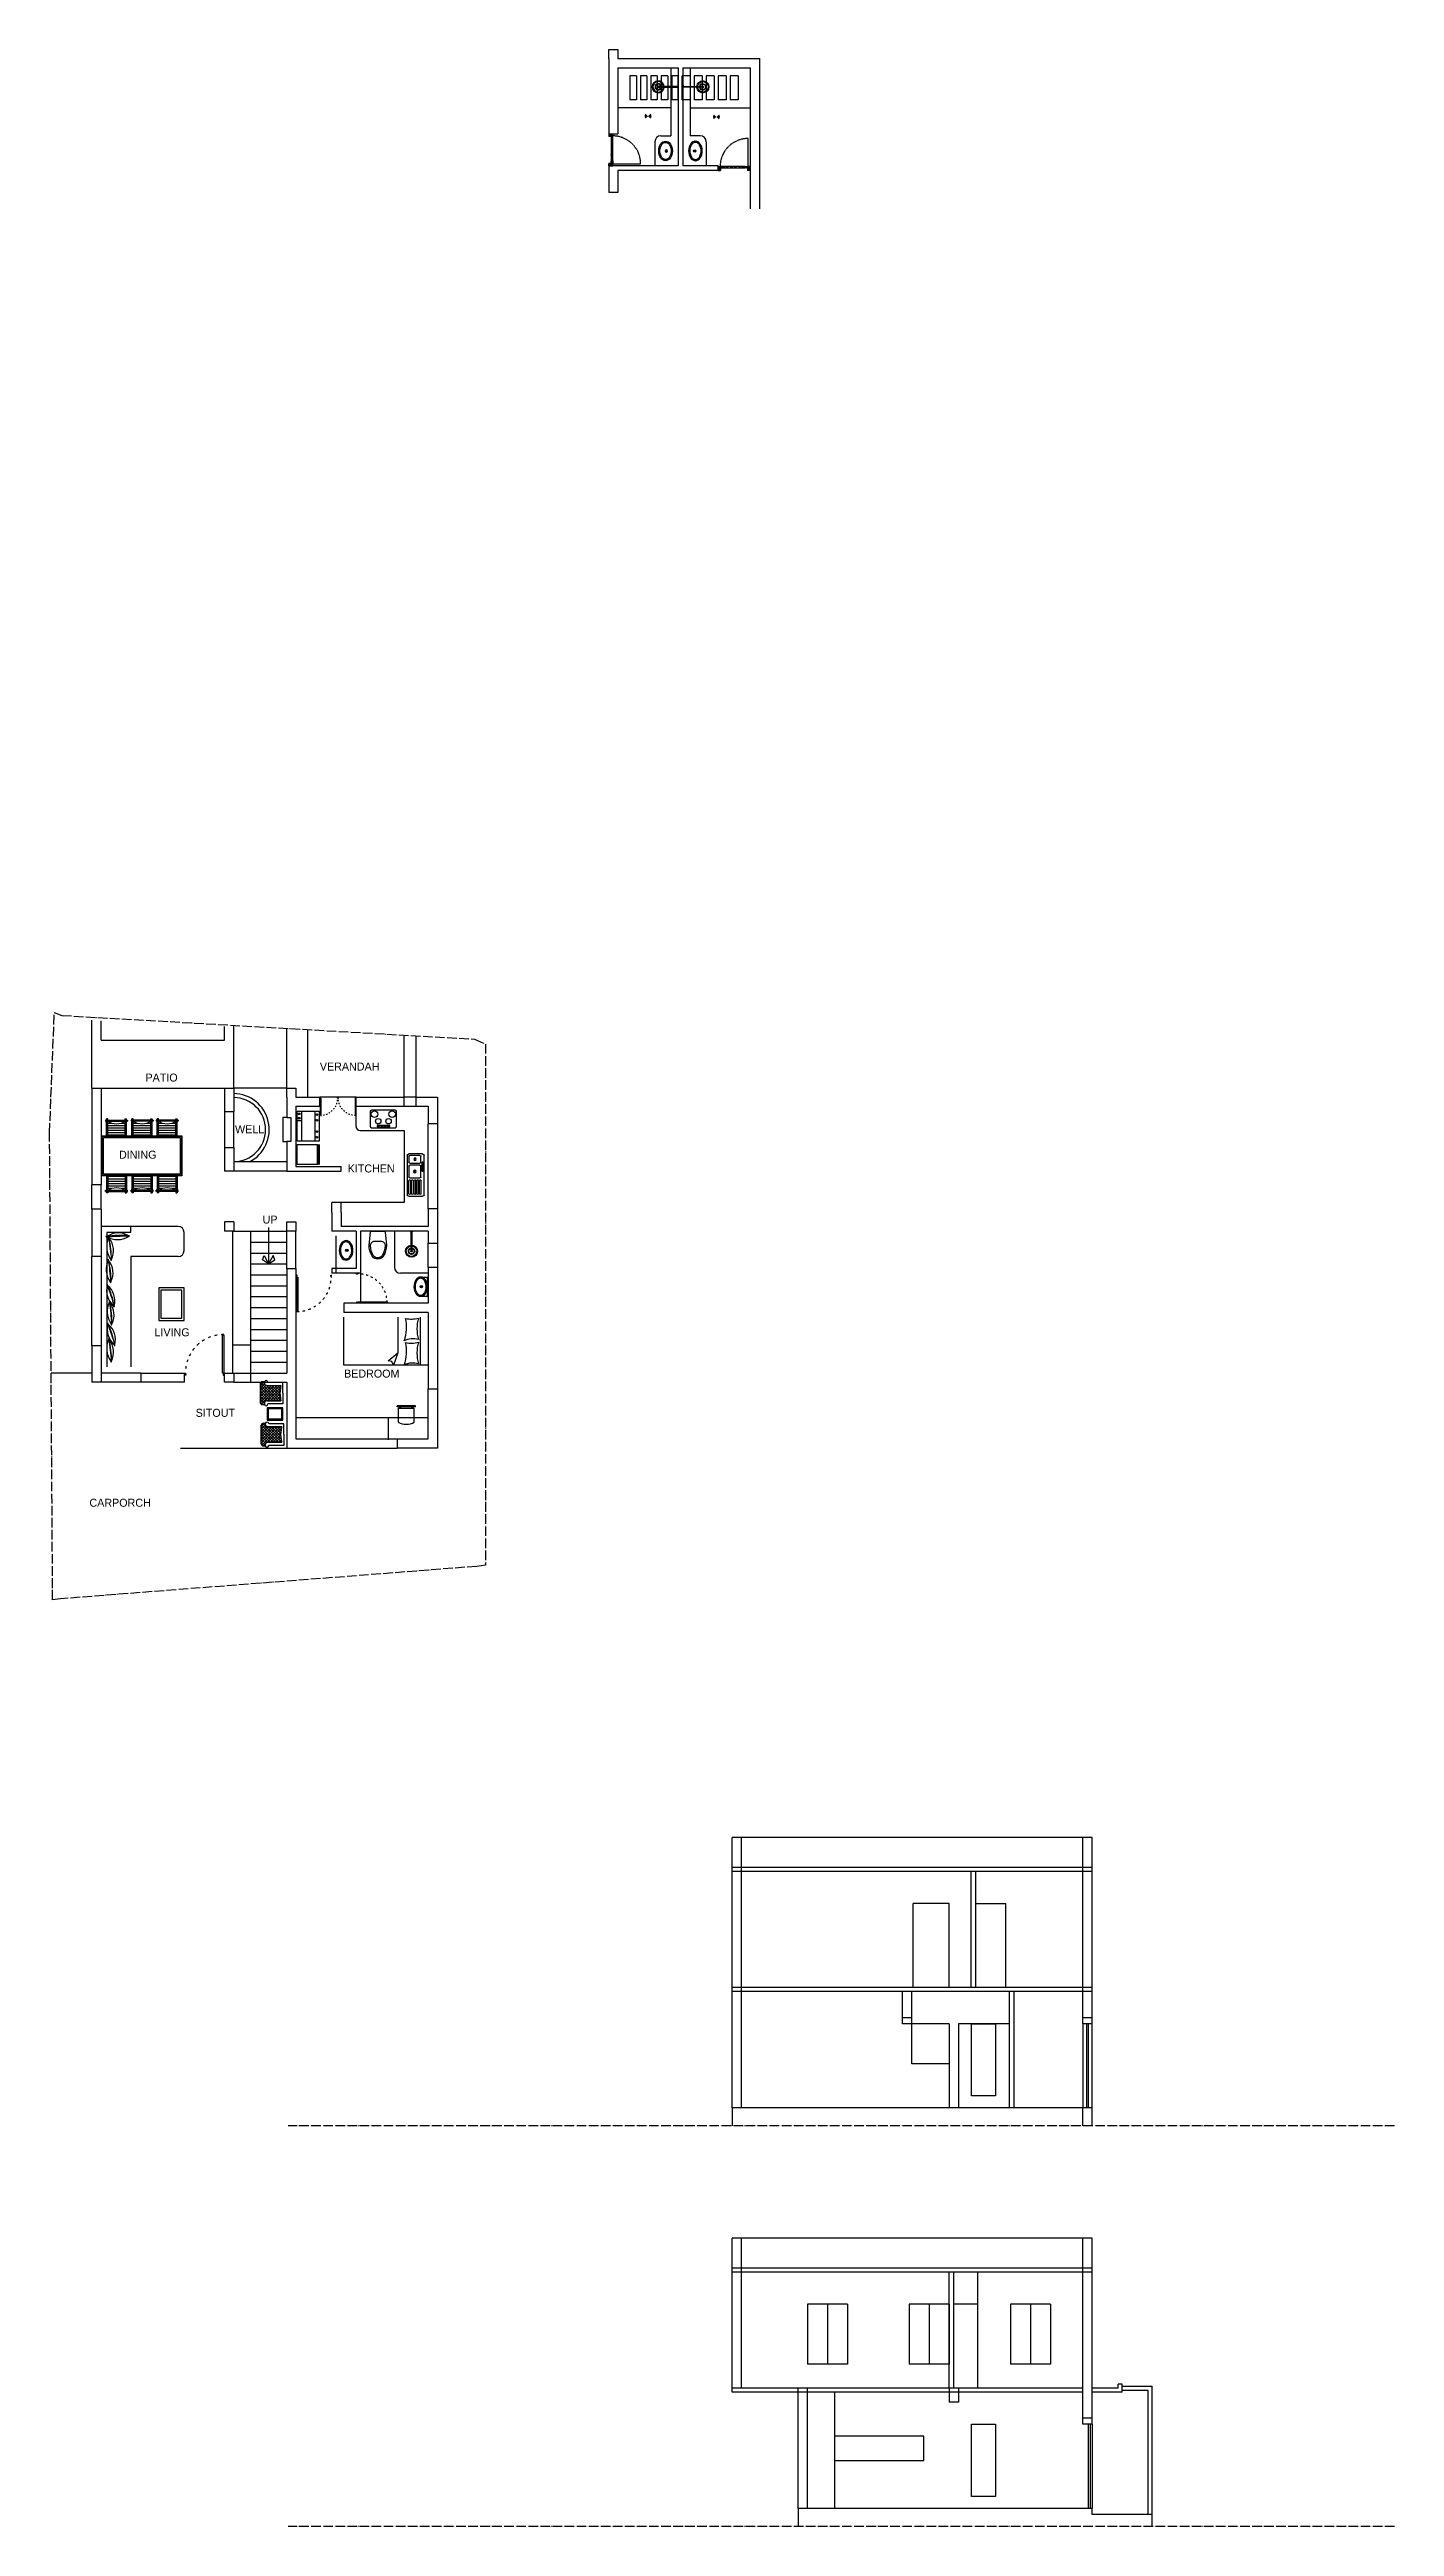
# Model space of a CAD drawing. Header units: metres. Extents: x -16 to 65907, y -5261 to 15511.
# Drawn here: x 13775 to 17131, y 1878 to 8061 of the extents above; entities that cross this region are included whole.
import ezdxf

# ---------------------------------------------------------------- set-up
doc = ezdxf.new("R2010")
doc.units = ezdxf.units.M
for name, pattern in [('ACAD_ISO03W100', [30, 12, -18]), ('ACAD_ISO04W100', [30, 24, -3, 0, -3]), ('DASHED', [19.05, 12.7, -6.35])]:
    doc.linetypes.add(name, pattern=pattern)
doc.layers.get('0').update_dxf_attribs({"color": 6})
for name, color, linetype in [('BC-BOUNDARY', 3, 'ACAD_ISO04W100'), ('BC-CILL', 23, 'Continuous'), ('BC-ELEC_FIT', 10, 'Continuous'), ('BC-FURNITURE', 5, 'Continuous'), ('BC-GREYCOLOR', 8, 'Continuous'), ('BC-HATCH', 8, 'Continuous'), ('BC-JOINARY', 27, 'Continuous'), ('BC-JOINERY', 93, 'Continuous'), ('BC-PLUMB-FIXTURE', 118, 'Continuous'), ('BC-TEXT', 7, 'Continuous'), ('BC-WALLS', 1, 'Continuous'), ('BC-WHITECOLOR', 7, 'Continuous')]:
    doc.layers.add(name, color=color, linetype=linetype)
doc.layers.get('BC-ELEC_FIT').off()
doc.styles.get("Standard").update_dxf_attribs({"font": 'FreeSans.ttf'})

msp = doc.modelspace()

# ---------------------------------------------------------------- texts
at = {"layer": 'BC-TEXT', "char_height": 20, "width": 156.4473, "attachment_point": 1}
for s, insert in [('{\\fUbuntu|b0|i0|c0|p34;{\\C7;PATIO}}', (14014.185, 5504.482)), ('{\\fUbuntu|b0|i0|c0|p34;{\\C7;VERANDAH}}', (14449.362, 5532.067)), ('{\\fUbuntu|b0|i0|c0|p34;{\\C7;WELL}}', (14237.699, 5375.709)), ('{\\fUbuntu|b0|i0|c0|p34;{\\C7;DINING}}', (13948.118, 5311.972)), ('{\\fUbuntu|b0|i0|c0|p34;{\\C7;KITCHEN}}', (14518.678, 5277.689)), ('{\\fUbuntu|b0|i0|c0|p34;{\\C7;UP}}', (14306.479, 5150.18)), ('{\\fUbuntu|b0|i0|c0|p34;{\\C7;LIVING}}', (14036.612, 4868.712)), ('{\\fUbuntu|b0|i0|c0|p34;{\\C7;BEDROOM}}', (14509.732, 4765.626)), ('{\\fUbuntu|b0|i0|c0|p34;{\\C7;SITOUT}}', (14139.459, 4667.713)), ('{\\fUbuntu|b0|i0|c0|p34;{\\C7;CARPORCH}}', (13874.353, 4443.222))]:
    msp.add_mtext(s, dxfattribs=dict(at, insert=insert))

# ---------------------------------------------------------------- blocks, each defined once
blk = doc.blocks.new('A$C1629107893')
at = {"ltscale": 2}
h = blk.add_hatch(dxfattribs=at)
h.set_pattern_fill('ANSI31', color=256, scale=47.5, angle=225, style=0)
h.set_pattern_definition([(270, (2498.829, 8076.2976), (-5.9375, -3e-15), [])])
h.paths.add_polyline_path([(42.4, 185.1), (42.4, 141.2), (6.2, 141.2), (6.6, 141.8), (7, 142.4), (7.4, 143), (7.8, 143.7), (8.2, 144.3), (8.6, 144.9), (8.9, 145.6), (9.2, 146.2), (9.6, 146.9), (9.9, 147.5), (10.2, 148.2), (10.5, 148.9), (10.7, 149.6), (11, 150.2), (11.2, 150.9), (11.5, 151.6), (11.7, 152.3), (11.9, 153), (12.1, 153.7), (12.2, 154.4), (12.4, 155.2), (12.6, 155.9), (12.7, 156.6), (12.8, 157.3), (12.9, 158), (13, 158.8), (13.1, 159.5), (13.2, 160.2), (13.2, 161), (13.2, 161.7), (13.3, 162.4), (13.3, 163.2), (13.3, 163.9), (13.2, 164.6), (13.2, 165.3), (13.2, 166.1), (13.1, 166.8), (13, 167.5), (12.9, 168.3), (12.8, 169), (12.7, 169.7), (12.6, 170.4), (12.4, 171.1), (12.2, 171.9), (12.1, 172.6), (11.9, 173.3), (11.7, 174), (11.5, 174.7), (11.2, 175.4), (11, 176.1), (10.7, 176.8), (10.5, 177.4), (10.2, 178.1), (9.9, 178.8), (9.6, 179.4), (9.2, 180.1), (8.9, 180.7), (8.6, 181.4), (8.2, 182), (7.8, 182.7), (7.4, 183.3), (7, 183.9), (6.6, 184.5), (6.2, 185.1)])
h = blk.add_hatch(dxfattribs=at)
h.set_pattern_fill('ANSI31', color=256, scale=47.5, angle=225, style=0)
h.set_pattern_definition([(270, (-2314.082, 8076.2976), (5.9375, -3e-15), [])])
h.paths.add_polyline_path([(142.4, 185.1), (142.4, 141.2), (178.5, 141.2), (178.1, 141.8), (177.7, 142.4), (177.3, 143), (176.9, 143.7), (176.6, 144.3), (176.2, 144.9), (175.8, 145.6), (175.5, 146.2), (175.2, 146.9), (174.9, 147.5), (174.6, 148.2), (174.3, 148.9), (174, 149.6), (173.8, 150.2), (173.5, 150.9), (173.3, 151.6), (173.1, 152.3), (172.9, 153), (172.7, 153.7), (172.5, 154.4), (172.3, 155.2), (172.2, 155.9), (172.1, 156.6), (171.9, 157.3), (171.8, 158), (171.7, 158.8), (171.7, 159.5), (171.6, 160.2), (171.5, 161), (171.5, 161.7), (171.5, 162.4), (171.5, 163.2), (171.5, 163.9), (171.5, 164.6), (171.5, 165.3), (171.6, 166.1), (171.7, 166.8), (171.7, 167.5), (171.8, 168.3), (171.9, 169), (172.1, 169.7), (172.2, 170.4), (172.3, 171.1), (172.5, 171.9), (172.7, 172.6), (172.9, 173.3), (173.1, 174), (173.3, 174.7), (173.5, 175.4), (173.8, 176.1), (174, 176.8), (174.3, 177.4), (174.6, 178.1), (174.9, 178.8), (175.2, 179.4), (175.5, 180.1), (175.8, 180.7), (176.2, 181.4), (176.6, 182), (176.9, 182.7), (177.3, 183.3), (177.7, 183.9), (178.1, 184.5), (178.5, 185.1)])
h = blk.add_hatch(dxfattribs=at)
h.set_pattern_fill('ANSI31', color=256, scale=47.5, angle=225, style=0)
h.set_pattern_definition([(90, (2498.829, -7813.642), (-5.9375, 3e-15), [])])
h.paths.add_polyline_path([(42.4, 77.6), (42.4, 121.4), (6.2, 121.4), (6.6, 120.8), (7, 120.2), (7.4, 119.6), (7.8, 119), (8.2, 118.4), (8.6, 117.7), (8.9, 117.1), (9.2, 116.4), (9.6, 115.8), (9.9, 115.1), (10.2, 114.5), (10.5, 113.8), (10.7, 113.1), (11, 112.4), (11.2, 111.7), (11.5, 111), (11.7, 110.3), (11.9, 109.6), (12.1, 108.9), (12.2, 108.2), (12.4, 107.5), (12.6, 106.8), (12.7, 106.1), (12.8, 105.3), (12.9, 104.6), (13, 103.9), (13.1, 103.2), (13.2, 102.4), (13.2, 101.7), (13.2, 101), (13.3, 100.2), (13.3, 99.5), (13.3, 98.8), (13.2, 98), (13.2, 97.3), (13.2, 96.6), (13.1, 95.8), (13, 95.1), (12.9, 94.4), (12.8, 93.7), (12.7, 92.9), (12.6, 92.2), (12.4, 91.5), (12.2, 90.8), (12.1, 90.1), (11.9, 89.4), (11.7, 88.7), (11.5, 88), (11.2, 87.3), (11, 86.6), (10.7, 85.9), (10.5, 85.2), (10.2, 84.5), (9.9, 83.9), (9.6, 83.2), (9.2, 82.6), (8.9, 81.9), (8.6, 81.3), (8.2, 80.6), (7.8, 80), (7.4, 79.4), (7, 78.8), (6.6, 78.2), (6.2, 77.6)])
h = blk.add_hatch(dxfattribs=at)
h.set_pattern_fill('ANSI31', color=256, scale=47.5, angle=225, style=0)
h.set_pattern_definition([(90, (-2314.082, -7813.642), (5.9375, 3e-15), [])])
h.paths.add_polyline_path([(142.4, 77.6), (142.4, 121.4), (178.5, 121.4), (178.1, 120.8), (177.7, 120.2), (177.3, 119.6), (176.9, 119), (176.6, 118.4), (176.2, 117.7), (175.8, 117.1), (175.5, 116.4), (175.2, 115.8), (174.9, 115.1), (174.6, 114.5), (174.3, 113.8), (174, 113.1), (173.8, 112.4), (173.5, 111.7), (173.3, 111), (173.1, 110.3), (172.9, 109.6), (172.7, 108.9), (172.5, 108.2), (172.3, 107.5), (172.2, 106.8), (172.1, 106.1), (171.9, 105.3), (171.8, 104.6), (171.7, 103.9), (171.7, 103.2), (171.6, 102.4), (171.5, 101.7), (171.5, 101), (171.5, 100.2), (171.5, 99.5), (171.5, 98.8), (171.5, 98), (171.5, 97.3), (171.6, 96.6), (171.7, 95.8), (171.7, 95.1), (171.8, 94.4), (171.9, 93.7), (172.1, 92.9), (172.2, 92.2), (172.3, 91.5), (172.5, 90.8), (172.7, 90.1), (172.9, 89.4), (173.1, 88.7), (173.3, 88), (173.5, 87.3), (173.8, 86.6), (174, 85.9), (174.3, 85.2), (174.6, 84.5), (174.9, 83.9), (175.2, 83.2), (175.5, 82.6), (175.8, 81.9), (176.2, 81.3), (176.6, 80.6), (176.9, 80), (177.3, 79.4), (177.7, 78.8), (178.1, 78.2), (178.5, 77.6)])
h = blk.add_hatch(dxfattribs=at)
h.set_pattern_fill('ANSI31', color=256, scale=47.5, angle=225, style=0)
h.set_pattern_definition([(90, (2498.829, -7876.2976), (-5.9375, 3e-15), [])])
h.paths.add_polyline_path([(42.4, 14.9), (42.4, 58.8), (6.2, 58.8), (6.6, 58.2), (7, 57.6), (7.4, 57), (7.8, 56.3), (8.2, 55.7), (8.6, 55.1), (8.9, 54.4), (9.2, 53.8), (9.6, 53.1), (9.9, 52.5), (10.2, 51.8), (10.5, 51.1), (10.7, 50.4), (11, 49.8), (11.2, 49.1), (11.5, 48.4), (11.7, 47.7), (11.9, 47), (12.1, 46.3), (12.2, 45.6), (12.4, 44.8), (12.6, 44.1), (12.7, 43.4), (12.8, 42.7), (12.9, 42), (13, 41.2), (13.1, 40.5), (13.2, 39.8), (13.2, 39), (13.2, 38.3), (13.3, 37.6), (13.3, 36.8), (13.3, 36.1), (13.2, 35.4), (13.2, 34.7), (13.2, 33.9), (13.1, 33.2), (13, 32.5), (12.9, 31.7), (12.8, 31), (12.7, 30.3), (12.6, 29.6), (12.4, 28.9), (12.2, 28.1), (12.1, 27.4), (11.9, 26.7), (11.7, 26), (11.5, 25.3), (11.2, 24.6), (11, 23.9), (10.7, 23.2), (10.5, 22.6), (10.2, 21.9), (9.9, 21.2), (9.6, 20.6), (9.2, 19.9), (8.9, 19.3), (8.6, 18.6), (8.2, 18), (7.8, 17.3), (7.4, 16.7), (7, 16.1), (6.6, 15.5), (6.2, 14.9)])
h = blk.add_hatch(dxfattribs=at)
h.set_pattern_fill('ANSI31', color=256, scale=47.5, angle=225, style=0)
h.set_pattern_definition([(90, (-2314.082, -7876.2976), (5.9375, 3e-15), [])])
h.paths.add_polyline_path([(142.4, 14.9), (142.4, 58.8), (178.5, 58.8), (178.1, 58.2), (177.7, 57.6), (177.3, 57), (176.9, 56.3), (176.6, 55.7), (176.2, 55.1), (175.8, 54.4), (175.5, 53.8), (175.2, 53.1), (174.9, 52.5), (174.6, 51.8), (174.3, 51.1), (174, 50.4), (173.8, 49.8), (173.5, 49.1), (173.3, 48.4), (173.1, 47.7), (172.9, 47), (172.7, 46.3), (172.5, 45.6), (172.3, 44.8), (172.2, 44.1), (172.1, 43.4), (171.9, 42.7), (171.8, 42), (171.7, 41.2), (171.7, 40.5), (171.6, 39.8), (171.5, 39), (171.5, 38.3), (171.5, 37.6), (171.5, 36.8), (171.5, 36.1), (171.5, 35.4), (171.5, 34.7), (171.6, 33.9), (171.7, 33.2), (171.7, 32.5), (171.8, 31.7), (171.9, 31), (172.1, 30.3), (172.2, 29.6), (172.3, 28.9), (172.5, 28.1), (172.7, 27.4), (172.9, 26.7), (173.1, 26), (173.3, 25.3), (173.5, 24.6), (173.8, 23.9), (174, 23.2), (174.3, 22.6), (174.6, 21.9), (174.9, 21.2), (175.2, 20.6), (175.5, 19.9), (175.8, 19.3), (176.2, 18.6), (176.6, 18), (176.9, 17.3), (177.3, 16.7), (177.7, 16.1), (178.1, 15.5), (178.5, 14.9)])
for p, q in [((0, 185.1), (0, 188.2)), ((3.1, 188.2), (0, 188.2)), ((3.1, 190.6), (3.1, 135.7)), ((3.1, 190.6), (6.2, 190.6)), ((6.2, 190.6), (6.2, 135.7)), ((42.4, 188.2), (6.2, 188.2)), ((142.4, 188.2), (178.5, 188.2)), ((178.5, 190.6), (178.5, 135.7)), ((181.7, 190.6), (178.5, 190.6)), ((181.7, 190.6), (181.7, 135.7)), ((181.7, 188.2), (184.7, 188.2)), ((184.7, 185.1), (184.7, 188.2)), ((3.1, 185.1), (0, 185.1)), ((3.1, 141.2), (0, 141.2)), ((0, 141.2), (0, 138.1)), ((3.1, 138.1), (0, 138.1)), ((3.1, 124.6), (0, 124.6)), ((0, 121.4), (0, 124.6)), ((3.1, 135.7), (6.2, 135.7)), ((3.1, 72), (3.1, 127)), ((3.1, 127), (6.2, 127)), ((42.4, 185.1), (6.2, 185.1)), ((42.4, 141.2), (6.2, 141.2)), ((42.4, 138.1), (6.2, 138.1)), ((6.2, 72), (6.2, 127)), ((42.4, 124.6), (6.2, 124.6)), ((142.4, 185.1), (178.5, 185.1)), ((142.4, 141.2), (178.5, 141.2)), ((142.4, 138.1), (178.5, 138.1)), ((142.4, 124.6), (178.5, 124.6)), ((181.7, 135.7), (178.5, 135.7)), ((178.5, 72), (178.5, 127)), ((181.7, 127), (178.5, 127)), ((181.7, 185.1), (184.7, 185.1)), ((181.7, 141.2), (184.7, 141.2)), ((181.7, 138.1), (184.7, 138.1)), ((181.7, 72), (181.7, 127)), ((181.7, 124.6), (184.7, 124.6)), ((184.7, 141.2), (184.7, 138.1)), ((184.7, 121.4), (184.7, 124.6)), ((3.1, 121.4), (0, 121.4)), ((0, 77.6), (0, 74.4)), ((3.1, 77.6), (0, 77.6)), ((3.1, 74.4), (0, 74.4)), ((3.1, 61.9), (0, 61.9)), ((0, 58.8), (0, 61.9)), ((3.1, 72), (6.2, 72)), ((3.1, 9.4), (3.1, 64.3)), ((3.1, 64.3), (6.2, 64.3)), ((42.4, 121.4), (6.2, 121.4)), ((42.4, 77.6), (6.2, 77.6)), ((42.4, 74.4), (6.2, 74.4)), ((6.2, 9.4), (6.2, 64.3)), ((42.4, 61.9), (6.2, 61.9)), ((142.4, 121.4), (178.5, 121.4)), ((142.4, 77.6), (178.5, 77.6)), ((142.4, 74.4), (178.5, 74.4)), ((142.4, 61.9), (178.5, 61.9)), ((181.7, 72), (178.5, 72)), ((178.5, 9.4), (178.5, 64.3)), ((181.7, 64.3), (178.5, 64.3)), ((181.7, 121.4), (184.7, 121.4)), ((181.7, 77.6), (184.7, 77.6)), ((181.7, 74.4), (184.7, 74.4)), ((181.7, 9.4), (181.7, 64.3)), ((181.7, 61.9), (184.7, 61.9)), ((184.7, 77.6), (184.7, 74.4)), ((184.7, 58.8), (184.7, 61.9)), ((3.1, 58.8), (0, 58.8)), ((0, 14.9), (0, 11.8)), ((3.1, 14.9), (0, 14.9)), ((3.1, 11.8), (0, 11.8)), ((3.1, 9.4), (6.2, 9.4)), ((42.4, 58.8), (6.2, 58.8)), ((42.4, 14.9), (6.2, 14.9)), ((42.4, 11.8), (6.2, 11.8)), ((142.4, 58.8), (178.5, 58.8)), ((142.4, 14.9), (178.5, 14.9)), ((142.4, 11.8), (178.5, 11.8)), ((181.7, 9.4), (178.5, 9.4)), ((181.7, 58.8), (184.7, 58.8)), ((181.7, 14.9), (184.7, 14.9)), ((181.7, 11.8), (184.7, 11.8)), ((184.7, 14.9), (184.7, 11.8))]:
    blk.add_line(p, q)
for points in [[(42.4, 0), (142.4, 0), (142.4, 200), (42.4, 200)], [(43.4, 1), (141.4, 1), (141.4, 199), (43.4, 199)], [(46.4, 4), (138.4, 4), (138.4, 196), (46.4, 196)]]:
    blk.add_lwpolyline(points, close=True)
for centre, start, end in [((-24.3, 163.2), 324.29371, 35.70629), ((209.1, 163.2), 144.29371, 215.70629), ((-24.3, 99.5), 324.29371, 35.70629), ((209.1, 99.5), 144.29371, 215.70629), ((-24.3, 36.8), 324.29371, 35.70629), ((209.1, 36.8), 144.29371, 215.70629)]:
    blk.add_arc(centre, 37.6, start, end)
blk = doc.blocks.new('F-PILLOW 02')
at = {"layer": 'BC-WHITECOLOR', "color": 0, "linetype": 'ByBlock'}
blk.add_lwpolyline([(226, -10, 0.012211), (-221, -2, -0.07656), (225, -6, -0.482771), (248, -8, -0.305585), (227, -13, -0.273211), (-220, -14, -0.364249), (-244, -8, -0.418737), (-222, -1, -0.306179), (225, -6)], format="xyb", dxfattribs=at)
blk = doc.blocks.new('A$C3F5645BB')
at = {"layer": 'BC-FURNITURE'}
for p, q in [((0, 35), (0, 0)), ((45, 35), (0, 35)), ((45, 0), (45, 35)), ((0, 0), (45, 0)), ((42, 32), (3, 32)), ((3, 32), (3, 3)), ((3, 3), (42, 3)), ((42, 3), (42, 32))]:
    blk.add_line(p, q, dxfattribs=at)
blk = doc.blocks.new('chair- 1')
at = {"layer": 'BC-FURNITURE'}
for p, q in [((119.5, -460.5), (73.5, -460.5)), ((73.5, -463.5), (73.5, -460.5)), ((119.5, -463.5), (73.5, -463.5)), ((76.5, -466.5), (76.5, -501.5)), ((76.5, -466.5), (116.5, -466.5)), ((79.5, -466.5), (79.5, -463.5)), ((82.5, -466.5), (82.5, -463.5)), ((110.5, -466.5), (110.5, -463.5)), ((113.5, -466.5), (113.5, -463.5)), ((116.5, -501.5), (116.5, -466.5)), ((119.5, -463.5), (119.5, -460.5))]:
    blk.add_line(p, q, dxfattribs=at)
blk.add_arc((96.5, -464), 42.5, 241.92751, 298.07249, dxfattribs=at)
blk = doc.blocks.new('A$C3A7B1A8D')
at = {"layer": 'BC-FURNITURE'}
for p, q in [((0, 56.8), (0, 3.2)), ((36.9, 60), (3.2, 60)), ((40.1, 3.2), (40.1, 56.8)), ((5.3, 44.4), (1.8, 44.4)), ((1.8, 44.4), (1.8, 15.7)), ((1.8, 15.7), (5.3, 15.7)), ((3.2, 0), (36.9, 0)), ((5.3, 15.7), (5.3, 44.4))]:
    blk.add_line(p, q, dxfattribs=at)
for centre, radius in [((30.5, 50), 7.51), ((3.6, 40.1), 1.17), ((3.6, 33.8), 1.17), ((3.6, 26.3), 1.17), ((3.6, 20), 1.17), ((14.8, 41.8), 6.17), ((14.8, 18.3), 6.17), ((30.5, 10.1), 7.51)]:
    blk.add_circle(centre, radius, dxfattribs=at)
for centre, start, end in [((3.2, 56.8), 90, 180), ((36.9, 56.8), 0, 90), ((3.2, 3.2), 180, 270), ((36.9, 3.2), 270, 0)]:
    blk.add_arc(centre, 3.15, start, end, dxfattribs=at)
blk = doc.blocks.new('A$C1A3712BA')
at = {"layer": 'BC-FURNITURE'}
for p, q in [((2.5, 47, -179), (0, 50, -179)), ((0, 0, -179), (0, 50, -179)), ((2.5, 3, -179), (0, 0, -179)), ((2.5, 47, -179), (5, 50, -179)), ((2.5, 3, -179), (2.5, 47, -179)), ((2.5, 3, -179), (5, 0, -179)), ((5, 50, -179), (55, 50, -179)), ((5, 0, -179), (5, 50, -179)), ((55, 0, -179), (5, 0, -179)), ((55, 50, -179), (55, 0, -179))]:
    blk.add_line(p, q, dxfattribs=at)
blk = doc.blocks.new('54')
at = {"layer": 'BC-FURNITURE'}
for p, q in [((625.7, -931.1), (625.7, -875.7)), ((625.7, -875.7), (700.7, -875.7)), ((700.7, -886.5), (625.7, -886.5)), ((700.7, -920.3), (625.7, -920.3)), ((635.3, -925.5), (635.3, -923.4)), ((649.4, -925.5), (649.4, -923.4)), ((677.3, -875.7), (677.3, -886.5)), ((677.7, -925.5), (677.7, -923.4)), ((683, -881.2), (683, -883.4)), ((691.8, -925.5), (691.8, -923.4)), ((693.6, -881.2), (693.6, -883.4)), ((700.7, -875.7), (700.7, -931.1)), ((700.7, -931.1), (625.7, -931.1))]:
    blk.add_line(p, q, dxfattribs=at)
for centre in [(635.3, -925.5), (649.4, -925.5), (677.7, -925.5), (683, -881.2), (691.8, -925.5), (693.6, -881.2)]:
    blk.add_circle(centre, 2.17, dxfattribs=at)
blk = doc.blocks.new('A$C64C66722')
at = {"layer": 'BC-FURNITURE'}
for p, q in [((0, 4), (0, 101.8)), ((4, 105.8), (37.9, 105.8)), ((4.2, 99.3), (4.2, 66.3)), ((7.9, 66.3), (7.9, 99.3)), ((10.7, 99.3), (10.7, 66.3)), ((14.4, 66.3), (14.4, 99.3)), ((17.2, 99.3), (17.2, 66.3)), ((20.9, 66.3), (20.9, 99.3)), ((23.8, 99.3), (23.8, 66.3)), ((27.5, 66.3), (27.5, 99.3)), ((30.6, 99.3), (30.6, 66.3)), ((34.3, 66.3), (34.3, 99.3)), ((42, 101.8), (42, 4)), ((37.9, 0), (4, 0)), ((4.2, 30.8), (4.2, 57.3)), ((4.2, 6.5), (4.2, 20.7)), ((6.6, 59.8), (31.8, 59.8)), ((31.8, 28.3), (6.6, 28.3)), ((6.6, 23.1), (31.8, 23.1)), ((31.8, 4), (6.6, 4)), ((34.3, 57.3), (34.3, 30.8)), ((34.3, 20.7), (34.3, 6.5)), ((36.1, 21.9), (36.1, 42.1)), ((37.3, 43.3), (39.2, 43.3)), ((39.2, 20.8), (37.3, 20.8)), ((40.4, 42.1), (40.4, 21.9))]:
    blk.add_line(p, q, dxfattribs=at)
for centre, radius in [((19.1, 44), 3.26), ((19.3, 13.4), 3.26), ((19.1, 44), 2.14), ((19.3, 13.4), 2.14)]:
    blk.add_circle(centre, radius, dxfattribs=at)
for centre, radius, start, end in [((4, 101.8), 4.02, 90, 180), ((6, 99.3), 1.85, 0, 180), ((6, 66.3), 1.85, 180, 0), ((6, 66.3), 1.85, 180, 0), ((12.6, 99.3), 1.85, 0, 180), ((12.6, 66.3), 1.85, 180, 0), ((12.6, 66.3), 1.85, 180, 0), ((19.1, 99.3), 1.85, 0, 180), ((19.1, 66.3), 1.85, 180, 0), ((19.1, 66.3), 1.85, 180, 0), ((25.7, 99.3), 1.85, 0, 180), ((25.7, 66.3), 1.85, 180, 0), ((25.7, 66.3), 1.85, 180, 0), ((32.5, 99.3), 1.85, 0, 180), ((32.5, 66.3), 1.85, 180, 0), ((32.5, 66.3), 1.85, 180, 0), ((37.9, 101.8), 4.02, 0, 90), ((4, 4), 4.02, 180, 270), ((6.6, 57.3), 2.47, 90, 180), ((6.6, 30.8), 2.47, 180, 270), ((6.6, 20.7), 2.47, 90, 180), ((6.6, 6.5), 2.47, 180, 270), ((31.8, 57.3), 2.47, 0, 90), ((31.8, 30.8), 2.47, 270, 0), ((31.8, 20.7), 2.47, 0, 90), ((31.8, 6.5), 2.47, 270, 0), ((37.3, 42.1), 1.19, 90, 180), ((37.3, 21.9), 1.19, 180, 270), ((37.9, 4), 4.02, 270, 0), ((39.2, 42.1), 1.19, 0, 90), ((39.2, 21.9), 1.19, 270, 0)]:
    blk.add_arc(centre, radius, start, end, dxfattribs=at)
blk = doc.blocks.new('A$C1807678254')
blk.add_blockref('A$C64C66722', (0, 0))
blk = doc.blocks.new('A$C3E5F47CC')
at = {"layer": 'BC-WALLS'}
h = blk.add_hatch(dxfattribs=at)
h.set_pattern_fill('ANSI37', color=8, scale=45, style=0)
h.set_pattern_definition([(45, (-34661.0683, 64232.95), (-3.97747564, 3.97747564), []), (135, (-34661.0683, 64232.95), (-3.97747564, -3.97747564), [])])
edge = h.paths.add_edge_path()
edge.add_line((13.8, 6.3), (35.6, 9.1))
edge.add_line((35.6, 9.1), (57.4, 6.3))
edge.add_line((57.4, 6.3), (57.4, 44.7))
edge.add_arc((65.6, 44.7), 8.25, 79.07675, 180.00001, ccw=False)
edge.add_line((67.2, 52.8), (67.8, 58.5))
edge.add_arc((62.2, 58.5), 5.57, 0.00003, 89.99993)
edge.add_line((62.2, 64.1), (9, 64.1))
edge.add_arc((9, 58.5), 5.57, 90.00008, 179.99994)
edge.add_line((3.4, 58.5), (3.4, 52.9))
edge.add_arc((5.3, 44.6), 8.53, 0.87353, 102.9809, ccw=False)
edge.add_line((13.8, 44.7), (13.8, 6.3))
at = {"layer": 'BC-FURNITURE'}
for p, q in [((3.4, 52.9), (3.4, 58.5)), ((5, 0), (5, 43)), ((35.6, 0), (5, 0)), ((9, 64.1), (62.2, 64.1)), ((13.8, 44.7), (13.8, 6.3)), ((35.6, 0), (66.2, 0)), ((57.4, 44.7), (57.4, 6.3)), ((66.2, 0), (66.2, 43)), ((67.8, 58.5), (67.8, 52.9))]:
    blk.add_line(p, q, dxfattribs=at)
for centre, radius, start, end in [((5, 48), 4.95, 100.92322, 270), ((9, 58.5), 5.57, 90, 180), ((5.6, 44.7), 8.25, 0, 100.92323), ((35.6, -74.9), 84.1, 90, 105), ((35.6, -74.9), 84.1, 75, 90), ((65.6, 44.7), 8.25, 79.07678, 180), ((62.2, 58.5), 5.57, 0, 90), ((66.2, 48), 4.95, 270, 79.07678)]:
    blk.add_arc(centre, radius, start, end, dxfattribs=at)
at = {"layer": 'BC-WALLS', "color": 8}
blk.add_lwpolyline([(13.8, 6.3), (35.6, 9.1), (57.4, 6.3), (57.4, 44.7, -0.471221), (67.2, 52.8), (67.8, 58.5, 0.414213), (62.2, 64.1), (9, 64.1, 0.414213), (3.4, 58.5), (3.4, 52.9, -0.477551), (13.8, 44.7)], format="xyb", close=True, dxfattribs=at)
blk = doc.blocks.new('A$C323659B6')
h = blk.add_hatch()
h.set_pattern_fill('ANSI37', color=8, scale=45, angle=360, style=0)
h.set_pattern_definition([(45, (-34789.604, 64232.95), (-3.97747564, 3.97747564), []), (135, (-34789.604, 64232.95), (-3.97747564, -3.97747564), [])])
edge = h.paths.add_edge_path()
edge.add_line((57.4, 6.3), (35.6, 9.1))
edge.add_line((35.6, 9.1), (13.8, 6.3))
edge.add_line((13.8, 6.3), (13.8, 44.7))
edge.add_arc((5.6, 44.7), 8.25, 359.99999, 460.92325)
edge.add_line((4, 52.8), (3.4, 58.5))
edge.add_arc((9, 58.5), 5.57, 90.00007, 179.99997, ccw=False)
edge.add_line((9, 64.1), (62.2, 64.1))
edge.add_arc((62.2, 58.5), 5.57, 0.00006, 89.99992, ccw=False)
edge.add_line((67.8, 58.5), (67.8, 52.9))
edge.add_arc((65.9, 44.6), 8.53, 77.0191, 179.12647)
edge.add_line((57.4, 44.7), (57.4, 6.3))
at = {"layer": 'BC-FURNITURE'}
for p, q in [((3.4, 58.5), (3.4, 52.9)), ((5, 0), (5, 43)), ((35.6, 0), (5, 0)), ((62.2, 64.1), (9, 64.1)), ((13.8, 44.7), (13.8, 6.3)), ((35.6, 0), (66.2, 0)), ((57.4, 44.7), (57.4, 6.3)), ((66.2, 0), (66.2, 43)), ((67.8, 52.9), (67.8, 58.5))]:
    blk.add_line(p, q, dxfattribs=at)
for centre, radius, start, end in [((5, 48), 4.95, 100.92322, 270), ((9, 58.5), 5.57, 90, 180), ((5.6, 44.7), 8.25, 360, 100.92322), ((35.6, -74.9), 84.1, 90, 105), ((35.6, -74.9), 84.1, 75, 90), ((65.6, 44.7), 8.25, 79.07677, 180), ((62.2, 58.5), 5.57, 360, 90), ((66.2, 48), 4.95, 270, 79.07678)]:
    blk.add_arc(centre, radius, start, end, dxfattribs=at)
at = {"layer": 'BC-WALLS', "color": 8}
blk.add_lwpolyline([(57.4, 6.3), (35.6, 9.1), (13.8, 6.3), (13.8, 44.7, 0.471221), (4, 52.8), (3.4, 58.5, -0.414213), (9, 64.1), (62.2, 64.1, -0.414213), (67.8, 58.5), (67.8, 52.9, 0.477551), (57.4, 44.7)], format="xyb", close=True, dxfattribs=at)
blk = doc.blocks.new('*U557')
at = {"layer": 'BC-GREYCOLOR', "linetype": 'ACAD_ISO03W100', "ltscale": 0.5}
blk.add_arc((-2, 2.8), 86, 90.0216, 180, dxfattribs=at)
at = {"layer": 'BC-JOINARY'}
blk.add_lwpolyline([(-2, 88.5), (-2, 2.5), (-4.5, 2.5), (-4.5, 88.5)], close=True, dxfattribs=at)
for points in [[(-90, 2.5), (-88, 2.5), (-88, 0), (-87, 0), (-87, -2.5), (-90, -2.5)], [(0, 2.5), (-2, 2.5), (-2, 0), (-3, 0), (-3, -2.5), (0, -2.5)]]:
    blk.add_lwpolyline(points, dxfattribs=at)
blk = doc.blocks.new('BC-WC')
at = {"linetype": 'ByBlock'}
for points in [[(193, 400), (462, 520, -0.384412), (494, 510), (634, 267, -0.383904), (627, 235, -0.001434), (389, 63, -0.140641), (141, 0, -0.259738), (18, 74, -0.259738), (16, 217, -0.139471)], [(336, 332), (401, 220, -0.422961), (362, 82, -0.13189), (142, 30, -0.259738), (44, 89, -0.259738), (42, 203, -0.13189), (197, 367, -0.422961)]]:
    blk.add_lwpolyline(points, format="xyb", close=True, dxfattribs=at)
blk.add_arc((375, 83), 25, 299.84, 305.7189, dxfattribs=at)
blk = doc.blocks.new('BC-WASH-WALLHUNG')
for p, q in [((0, 13.5), (0, 29.6)), ((40, 29.6), (0, 29.6)), ((40, 28), (0, 28)), ((40, 28), (40, 29.6)), ((40, 28), (40, 14))]:
    blk.add_line(p, q)
for radius in [2.47, 1.45]:
    blk.add_circle((19.9, 15.5), radius)
at = {"extrusion": (0, 0, -1)}
blk.add_ellipse((20, 14), major_axis=(-20, 0), ratio=0.7, start_param=3.141593, end_param=9.424778, dxfattribs=at)
blk.add_open_spline([(37.6, 14), (37.6, 13.1), (37.4, 12.2), (36.7, 10.3), (36.2, 9.4), (34.8, 7.7), (33.9, 6.9), (31.8, 5.4), (30.6, 4.7), (27.9, 3.6), (26.5, 3.2), (23.4, 2.6), (21.8, 2.4), (18.7, 2.4), (17.1, 2.5), (14, 3), (12.6, 3.5), (9.8, 4.5), (8.6, 5.2), (6.4, 6.6), (5.5, 7.4), (4, 9.1), (3.4, 10.1), (2.6, 11.9), (2.4, 12.8), (2.4, 14.6), (2.5, 15.5), (3.1, 17.4), (3.6, 18.3), (4.9, 20), (5.8, 20.9), (7.8, 22.4), (9, 23.1), (11.6, 24.2), (13.1, 24.7), (16.1, 25.3), (17.6, 25.5), (20.8, 25.6), (22.4, 25.5), (25.5, 25.1), (27, 24.7), (29.7, 23.7), (31, 23.1), (33.3, 21.6), (34.2, 20.8), (35.8, 19.1), (36.4, 18.2), (37.3, 16.4), (37.5, 15.5), (37.6, 14.4), (37.6, 14.2), (37.6, 14)], degree=3, knots=[0, 0, 0, 0, 0.25944, 0.25944, 0.518879, 0.518879, 0.778319, 0.778319, 1.037759, 1.037759, 1.297198, 1.297198, 1.556638, 1.556638, 1.816078, 1.816078, 2.075517, 2.075517, 2.334957, 2.334957, 2.594397, 2.594397, 2.853836, 2.853836, 3.113276, 3.113276, 3.372716, 3.372716, 3.632155, 3.632155, 3.891595, 3.891595, 4.151035, 4.151035, 4.410474, 4.410474, 4.669914, 4.669914, 4.929354, 4.929354, 5.188793, 5.188793, 5.448233, 5.448233, 5.707673, 5.707673, 5.967112, 5.967112, 6.226552, 6.226552, 6.283185, 6.283185, 6.283185, 6.283185])
blk = doc.blocks.new('BC-WASH-COUNTER')
for radius in [2.5, 1.47]:
    blk.add_circle((20.1, 15.7), radius)
at = {"extrusion": (0, 0, -1)}
blk.add_ellipse((20.2, 14.2), major_axis=(-20.3, 0), ratio=0.7, start_param=3.141593, end_param=9.424778, dxfattribs=at)
blk.add_open_spline([(38.1, 14.2), (38.1, 13.3), (37.9, 12.3), (37.2, 10.5), (36.7, 9.6), (35.2, 7.8), (34.3, 7), (32.2, 5.4), (31, 4.8), (28.2, 3.7), (26.8, 3.2), (23.7, 2.6), (22.1, 2.4), (18.9, 2.4), (17.3, 2.5), (14.2, 3.1), (12.7, 3.5), (9.9, 4.6), (8.7, 5.2), (6.4, 6.7), (5.5, 7.5), (4, 9.3), (3.4, 10.2), (2.6, 12), (2.4, 13), (2.4, 14.8), (2.5, 15.7), (3.1, 17.6), (3.6, 18.5), (5, 20.3), (5.8, 21.1), (7.9, 22.7), (9.1, 23.4), (11.7, 24.6), (13.2, 25), (16.2, 25.7), (17.8, 25.9), (21, 26), (22.7, 25.9), (25.8, 25.4), (27.3, 25), (30.1, 24), (31.4, 23.4), (33.7, 21.9), (34.7, 21.1), (36.2, 19.4), (36.9, 18.5), (37.7, 16.6), (38, 15.7), (38.1, 14.6), (38.1, 14.4), (38.1, 14.2)], degree=3, knots=[0, 0, 0, 0, 0.25944, 0.25944, 0.518879, 0.518879, 0.778319, 0.778319, 1.037759, 1.037759, 1.297198, 1.297198, 1.556638, 1.556638, 1.816078, 1.816078, 2.075517, 2.075517, 2.334957, 2.334957, 2.594397, 2.594397, 2.853836, 2.853836, 3.113276, 3.113276, 3.372716, 3.372716, 3.632155, 3.632155, 3.891595, 3.891595, 4.151035, 4.151035, 4.410474, 4.410474, 4.669914, 4.669914, 4.929354, 4.929354, 5.188793, 5.188793, 5.448233, 5.448233, 5.707673, 5.707673, 5.967112, 5.967112, 6.226552, 6.226552, 6.283185, 6.283185, 6.283185, 6.283185])
blk = doc.blocks.new('BC-SHOWER')
for p in [(-12, -15), (12, -15)]:
    blk.add_line(p, (0, -15))
for points in [[(0, 0), (-30, 0)], [(0, 0), (30, 0)], [(-30, -4), (0, -4)], [(-28, -5), (0, -5)], [(30, -4), (0, -4)], [(28, -5), (0, -5)]]:
    blk.add_lwpolyline(points)
for points in [[(-30, 0), (-30, -4, 0.347987), (-29, -5), (-28, -5, 0.2725), (-12, -15, 6.671192)], [(30, 0), (30, -4, -0.347987), (29, -5), (28, -5, -0.2725), (12, -15, -6.671192)], [(-12, -15), (-12, -500, 1), (12, -500), (12, -15)]]:
    blk.add_lwpolyline(points, format="xyb")
for radius, start, end in [(150, 94.70296, 85.29704), (130, 95.42894, 84.57108), (79.1, 100.18967, 79.8103), (69.1, 100.18967, 79.8103), (19.1, 130.08702, 49.91283)]:
    blk.add_arc((0, -500), radius, start, end)
blk = doc.blocks.new('ele_ceiling_box')
at = {"layer": 'BC-WALLS'}
h = blk.add_hatch(color=256, dxfattribs=at)
edge = h.paths.add_edge_path()
edge.add_ellipse((0, 0), major_axis=(-6.11, 6.11), ratio=1, start_angle=179.75371, end_angle=269.22334)
edge.add_line((6.2, 6), (0, 0))
edge.add_line((0, 0), (6.1, -6.1))
edge = h.paths.add_edge_path()
edge.add_line((0, 0), (-6.1, 6.1))
edge.add_ellipse((0, 0), major_axis=(-6.11, 6.11), ratio=1, start_angle=359.75371, end_angle=449.22334)
edge.add_line((-6.2, -6), (0, 0))

# ---------------------------------------------------------------- linework, layer by layer
for p, q in [((15325.351, 8014.984), (15325.351, 7845.272)), ((15373.285, 8014.984), (15373.285, 7845.272)), ((15325.351, 7914.984), (15193.068, 7914.984)), ((15373.285, 7914.984), (15523.068, 7914.984)), ((15285.351, 7830.272), (15285.351, 7770.272)), ((15300.351, 7845.272), (15325.351, 7845.272)), ((15398.285, 7845.272), (15373.285, 7845.272)), ((15413.285, 7830.272), (15413.285, 7770.272)), ((15193.068, 7770.272), (15193.068, 7770.272)), ((13880.596, 5467.793), (13880.596, 5637.656)), ((13903.596, 5588.217), (13903.596, 5636.493)), ((13903.596, 5588.217), (14211.596, 5588.217)), ((14211.596, 5588.217), (14211.596, 5622.079)), ((14234.596, 5467.793), (14234.596, 5625.303)), ((14366.555, 5467.793), (14366.555, 5617.657)), ((14419.555, 5445.778), (14419.555, 5614.608)), ((14659.555, 5445.778), (14659.555, 5600.801)), ((14689.555, 5445.778), (14689.555, 5599.075)), ((14366.555, 5467.793), (14234.596, 5467.793)), ((14539.555, 5445.778), (14449.555, 5445.778)), ((14366.555, 5261.266), (14366.555, 5261.266))]:
    msp.add_line(p, q)
for centre, radius, start, end in [((15300.351, 7830.272), 15, 90, 180), ((15398.285, 7830.272), 15, 0, 90), ((14232.972, 5364.611), 90.057, 296.853488, 88.9929502), ((14234.008, 5364.631), 80.025, 270.3918502, 89.6081498)]:
    msp.add_arc(centre, radius, start, end)
at = {"layer": 'BC-BOUNDARY'}
for p, q in [((13774.804, 5356.396), (13786.702, 5657.152)), ((13786.702, 5657.152), (13805.242, 5649.649)), ((13805.242, 5649.649), (14835.613, 5590.372)), ((14835.613, 5590.372), (14862.596, 5578.301)), ((14862.596, 5578.301), (14862.596, 4277.45)), ((13782.53, 4190.907), (13774.804, 5356.396)), ((14841.196, 4274.41), (13802.365, 4193.471)), ((14862.596, 4277.45), (14841.196, 4274.41)), ((13802.365, 4193.471), (13782.53, 4190.907)), ((17130.883, 2877.837), (14370.247, 2877.837)), ((17130.883, 1877.837), (14370.247, 1877.837))]:
    msp.add_line(p, q, dxfattribs=at)
at = {"layer": 'BC-CILL'}
for p, q in [((14689.555, 5445.778), (14659.555, 5445.778)), ((14211.555, 5409.904), (14211.555, 5319.604)), ((14234.555, 5319.604), (14234.555, 5409.904)), ((14659.555, 5422.778), (14689.555, 5422.778)), ((14719.555, 5166.672), (14719.555, 5378.672)), ((14742.555, 5378.672), (14742.555, 5166.672)), ((14366.555, 5284.266), (14234.555, 5284.266)), ((14366.555, 5261.266), (14234.555, 5261.266)), ((13880.555, 5166.266), (13880.555, 5226.516)), ((13903.555, 5166.266), (13903.555, 5226.516)), ((14719.555, 5021.066), (14719.555, 5081.066)), ((14742.555, 5081.066), (14742.555, 5021.066)), ((13880.555, 4824.766), (13880.555, 5047.766)), ((13903.555, 5047.766), (13903.555, 4824.766)), ((14002.993, 4757.066), (13903.555, 4757.066)), ((14002.993, 4734.066), (13903.555, 4734.066)), ((14234.555, 4757.066), (14276.555, 4757.066)), ((14234.555, 4734.066), (14276.555, 4734.066))]:
    msp.add_line(p, q, dxfattribs=at)
at = {"layer": 'BC-CILL', "flags": 128}
for points in [[(14366.555, 5394.904), (14356.555, 5394.904), (14356.555, 5334.904), (14366.555, 5334.904)], [(14642.555, 4592.766), (14719.555, 4592.766), (14719.555, 4717.637)], [(14742.555, 4717.637), (14742.555, 4569.766), (14642.555, 4569.766)]]:
    msp.add_lwpolyline(points, dxfattribs=at)
at = {"layer": 'BC-FURNITURE'}
for p, q in [((14095.612, 5122.766), (13902.993, 5122.766)), ((13917.993, 5107.766), (13917.993, 4772.766)), ((13977.993, 5107.766), (13917.993, 5107.766)), ((13977.993, 5107.766), (13977.993, 5122.766)), ((14110.612, 5062.766), (14110.612, 5107.766)), ((14489.555, 5099.766), (14489.555, 5006.266)), ((14095.612, 5047.766), (13977.993, 5047.766)), ((13977.993, 5047.766), (13977.993, 4772.766)), ((14509.555, 4776.766), (14509.555, 4896.766)), ((14644.005, 4896.766), (14644.005, 4807.271)), ((14699.555, 4896.766), (14699.555, 4776.766)), ((14719.555, 4776.766), (14509.555, 4776.766)), ((14619.786, 4787.869), (14644.005, 4807.271)), ((14628.666, 4785.443), (14619.786, 4787.869)), ((14632.703, 4776.766), (14628.666, 4785.443)), ((14644.005, 4807.271), (14632.703, 4776.766)), ((14389.555, 4645.637), (14642.555, 4645.637)), ((14619.555, 4645.637), (14619.555, 4590.637)), ((14642.555, 4645.637), (14719.555, 4645.637))]:
    msp.add_line(p, q, dxfattribs=at)
for centre, radius, start, end in [((14095.612, 5107.766), 15, 0, 90), ((14095.612, 5062.766), 15, 270, 0), ((14563.193, 4871.909), 102.4, 340.3797664, 12.1997711), ((14677.966, 4950.986), 59.285, 255.657528, 286.949872), ((14791.338, 4867.389), 99.779, 164.3672987, 195.6765253), ((14681.377, 4790.893), 51.446, 74.3325419, 114.9851314), ((14563.193, 4811.577), 102.4, 340.3797664, 12.1997711), ((14677.966, 4890.654), 59.285, 255.657528, 286.949872), ((14791.338, 4807.057), 99.779, 164.3672987, 195.6765253), ((14681.377, 4730.561), 51.446, 74.3325419, 114.9851314)]:
    msp.add_arc(centre, radius, start, end, dxfattribs=at)
at = {"layer": 'BC-GREYCOLOR', "linetype": 'DASHED', "ltscale": 0.1}
for p, q in [((15517.968, 7768.772), (15517.968, 7838.572)), ((15180.068, 7775.372), (15249.868, 7775.372))]:
    msp.add_line(p, q, dxfattribs=at)
for centre, start, end in [((15180.068, 7775.372), 0, 93.0796944), ((15517.968, 7768.772), 90, 183.0796944)]:
    msp.add_arc(centre, 69.8, start, end, dxfattribs=at)
at = {"layer": 'BC-HATCH'}
for p, q in [((15223.068, 7994.984), (15223.068, 7934.984)), ((15239.168, 7994.984), (15223.068, 7994.984)), ((15239.168, 7994.984), (15239.168, 7934.984)), ((15249.168, 7994.984), (15249.168, 7934.984)), ((15265.268, 7994.984), (15249.168, 7994.984)), ((15265.268, 7994.984), (15265.268, 7934.984)), ((15275.268, 7994.984), (15275.268, 7934.984)), ((15291.368, 7994.984), (15275.268, 7994.984)), ((15291.368, 7994.984), (15291.368, 7934.984)), ((15301.368, 7994.984), (15301.368, 7934.984)), ((15317.468, 7994.984), (15301.368, 7994.984)), ((15317.468, 7994.984), (15317.468, 7934.984)), ((15327.468, 7994.984), (15327.468, 7934.984)), ((15343.568, 7994.984), (15327.468, 7994.984)), ((15343.568, 7934.984), (15343.568, 7994.984)), ((15353.568, 7934.984), (15353.568, 7994.984)), ((15373.068, 7994.984), (15353.568, 7994.984)), ((15373.068, 7994.984), (15373.068, 7934.984)), ((15383.068, 7994.984), (15383.068, 7934.984)), ((15403.068, 7994.984), (15383.068, 7994.984)), ((15403.068, 7994.984), (15403.068, 7934.984)), ((15413.068, 7994.984), (15413.068, 7934.984)), ((15433.068, 7994.984), (15413.068, 7994.984)), ((15433.068, 7994.984), (15433.068, 7934.984)), ((15443.068, 7994.984), (15443.068, 7934.984)), ((15463.068, 7994.984), (15443.068, 7994.984)), ((15463.068, 7994.984), (15463.068, 7934.984)), ((15493.068, 7994.984), (15473.068, 7994.984)), ((15473.068, 7994.984), (15473.068, 7934.984)), ((15493.068, 7994.984), (15493.068, 7934.984)), ((15239.168, 7934.984), (15223.068, 7934.984)), ((15265.268, 7934.984), (15249.168, 7934.984)), ((15291.368, 7934.984), (15275.268, 7934.984)), ((15317.468, 7934.984), (15301.368, 7934.984)), ((15343.568, 7934.984), (15327.468, 7934.984)), ((15373.068, 7934.984), (15353.568, 7934.984)), ((15403.068, 7934.984), (15383.068, 7934.984)), ((15433.068, 7934.984), (15413.068, 7934.984)), ((15463.068, 7934.984), (15443.068, 7934.984)), ((15493.068, 7934.984), (15473.068, 7934.984))]:
    msp.add_line(p, q, dxfattribs=at)
at = {"layer": 'BC-HATCH', "linetype": 'Continuous'}
for p, q in [((16451.57, 2227.837), (16526.57, 2227.837)), ((16526.57, 1907.837), (16526.57, 2227.837)), ((16451.57, 2217.837), (16516.57, 2217.837)), ((16516.57, 1907.837), (16516.57, 2217.837))]:
    msp.add_line(p, q, dxfattribs=at)
at = {"layer": 'BC-HATCH'}
for points in [[(15177.138, 7850.272), (15176.482, 7849.795), (15173.415, 7848.689), (15171.895, 7847.391), (15170.735, 7846.617), (15170.068, 7846.372)], [(15170.068, 7848.481), (15170.32, 7848.082), (15171.812, 7845.54), (15173.166, 7845.07), (15174.267, 7844.351), (15175.121, 7844.022)], [(15171.79, 7850.272), (15172.669, 7848.772), (15173.415, 7847.059), (15175.128, 7845.844), (15176.268, 7845.272)], [(15179.141, 7850.272), (15178.36, 7849.546), (15175.515, 7847.474), (15172.862, 7845.18), (15172.138, 7844.022)], [(15174.752, 7850.272), (15174.934, 7849.656), (15176.174, 7847.954), (15177.563, 7846.585), (15179.548, 7846.424), (15180.068, 7846.272)], [(15180.068, 7849.989), (15179.493, 7849.242), (15178.139, 7847.17), (15176.268, 7845.272), (15176.016, 7844.022)], [(15180.068, 7848.433), (15179.466, 7848.358), (15178.139, 7848.717), (15176.896, 7849.104), (15176.318, 7850.272)], [(15176.318, 7843.462), (15176.821, 7843.95), (15178.136, 7844.713), (15179.55, 7845.172)], [(15180.068, 7838.07), (15179.452, 7839.055), (15178.306, 7841.035), (15177.231, 7843.327), (15176.318, 7844.167)], [(15176.318, 7840.288), (15176.849, 7841.516), (15178.462, 7842.634), (15179.381, 7843.186), (15180.068, 7843.37)], [(15178.128, 7839.122), (15177.273, 7840.088), (15176.318, 7840.69)], [(15180.068, 7834.045), (15179.404, 7834.3), (15177.03, 7836.071), (15176.318, 7837.028)], [(15180.068, 7825.595), (15178.973, 7826.055), (15177.159, 7828.256), (15176.318, 7829.939)], [(15180.068, 7814.205), (15178.584, 7815.262), (15177.073, 7818.284), (15176.318, 7819.479)], [(15180.068, 7804.158), (15178.239, 7806.066), (15177.116, 7808.527), (15176.318, 7809.864)], [(15180.068, 7794.491), (15178.282, 7795.662), (15176.641, 7797.777), (15176.318, 7798.389)], [(15180.068, 7789.823), (15178.622, 7790.081), (15176.992, 7790.965), (15176.318, 7791.935)], [(15180.068, 7789.039), (15178.76, 7789.158), (15176.826, 7790.125), (15176.318, 7790.544)], [(15177.297, 7837.872), (15177.568, 7838.4)], [(15177.939, 7839.122), (15178.094, 7839.423), (15179.593, 7840.625), (15180.068, 7840.791)], [(15180.068, 7838.885), (15179.31, 7838.531), (15178.818, 7837.907)], [(15179.276, 7837.872), (15178.818, 7838.358)], [(15180.068, 7839.182), (15179.791, 7839.833), (15179.395, 7842.21), (15179.141, 7844.487), (15178.82, 7845.172)], [(15170.068, 7772.062), (15170.32, 7772.462), (15171.812, 7775.004), (15173.166, 7775.474), (15174.267, 7776.193), (15175.121, 7776.522)], [(15177.138, 7770.272), (15176.482, 7770.749), (15173.415, 7771.854), (15171.895, 7773.153), (15170.735, 7773.927), (15170.068, 7774.172)], [(15171.79, 7770.272), (15172.669, 7771.771), (15173.415, 7773.484), (15175.128, 7774.7), (15176.268, 7775.272)], [(15179.141, 7770.272), (15178.36, 7770.998), (15175.515, 7773.07), (15172.862, 7775.363), (15172.138, 7776.522)], [(15174.752, 7770.272), (15174.934, 7770.887), (15176.174, 7772.59), (15177.563, 7773.959), (15179.548, 7774.12), (15180.068, 7774.272)], [(15180.068, 7770.555), (15179.493, 7771.302), (15178.139, 7773.374), (15176.268, 7775.272), (15176.016, 7776.522)], [(15180.068, 7784.41), (15179.318, 7784.653), (15177.073, 7785.991), (15176.318, 7787.423)], [(15180.068, 7784.178), (15178.718, 7784.329), (15176.318, 7785.343)], [(15180.068, 7782.474), (15179.452, 7781.489), (15178.306, 7779.508), (15177.231, 7777.217), (15176.318, 7776.377)], [(15178.128, 7781.422), (15177.273, 7780.456), (15176.318, 7779.854)], [(15176.318, 7780.256), (15176.849, 7779.027), (15178.462, 7777.91), (15179.381, 7777.358), (15180.068, 7777.174)], [(15176.318, 7777.082), (15176.821, 7776.594), (15178.136, 7775.83), (15179.55, 7775.372)], [(15180.068, 7772.111), (15179.466, 7772.186), (15178.139, 7771.827), (15176.896, 7771.44), (15176.318, 7770.272)], [(15177.297, 7782.672), (15177.568, 7782.144)], [(15177.939, 7781.422), (15178.094, 7781.121), (15179.593, 7779.919), (15180.068, 7779.753)], [(15179.276, 7782.672), (15178.818, 7782.186)], [(15180.068, 7781.659), (15179.31, 7782.012), (15178.818, 7782.636)], [(15180.068, 7781.362), (15179.791, 7780.711), (15179.395, 7778.334), (15179.141, 7776.057), (15178.82, 7775.372)], [(15444.907, 7768.772), (15444.982, 7768.169), (15444.623, 7766.843), (15444.236, 7765.6), (15443.068, 7765.022)], [(15443.068, 7763.456), (15443.684, 7763.638), (15445.386, 7764.878), (15446.755, 7766.266), (15446.916, 7768.252), (15447.068, 7768.772)], [(15443.068, 7767.844), (15443.794, 7767.064), (15445.866, 7764.218), (15448.16, 7761.566), (15449.318, 7760.842)], [(15443.068, 7765.841), (15443.545, 7765.185), (15444.651, 7762.118), (15445.949, 7760.599), (15446.723, 7759.438), (15446.968, 7758.772)], [(15443.068, 7760.494), (15444.568, 7761.372), (15446.281, 7762.118), (15447.497, 7763.831), (15448.068, 7764.972)], [(15443.351, 7768.772), (15444.098, 7768.197), (15446.17, 7766.843), (15448.068, 7764.972), (15449.318, 7764.72)], [(15444.859, 7758.772), (15445.259, 7759.024), (15447.8, 7760.516), (15448.27, 7761.87), (15448.989, 7762.971), (15449.318, 7763.824)], [(15454.159, 7768.772), (15453.507, 7768.495), (15451.131, 7768.099), (15448.853, 7767.844), (15448.168, 7767.524)], [(15449.878, 7765.022), (15449.391, 7765.524), (15448.627, 7766.84), (15448.168, 7768.254)], [(15455.27, 7768.772), (15454.285, 7768.156), (15452.305, 7767.01), (15450.013, 7765.935), (15449.173, 7765.022)], [(15453.052, 7765.022), (15451.824, 7765.553), (15450.706, 7767.165), (15450.154, 7768.085), (15449.97, 7768.772)], [(15454.218, 7766.643), (15453.917, 7766.797), (15452.715, 7768.297), (15452.549, 7768.772)], [(15454.218, 7766.831), (15453.253, 7765.977), (15452.65, 7765.022)], [(15454.455, 7768.772), (15454.809, 7768.014), (15455.433, 7767.522)], [(15455.468, 7766.001), (15454.94, 7766.272)], [(15455.468, 7767.979), (15454.982, 7767.522)], [(15459.295, 7768.772), (15459.04, 7768.108), (15457.27, 7765.734), (15456.313, 7765.022)], [(15467.745, 7768.772), (15467.285, 7767.676), (15465.084, 7765.863), (15463.401, 7765.022)], [(15479.136, 7768.772), (15478.078, 7767.288), (15475.056, 7765.777), (15473.861, 7765.022)], [(15489.182, 7768.772), (15487.274, 7766.942), (15484.813, 7765.82), (15483.476, 7765.022)], [(15498.849, 7768.772), (15497.678, 7766.986), (15495.563, 7765.345), (15494.951, 7765.022)], [(15503.517, 7768.772), (15503.259, 7767.326), (15502.375, 7765.696), (15501.405, 7765.022)], [(15504.301, 7768.772), (15504.182, 7767.464), (15503.215, 7765.53), (15502.796, 7765.022)], [(15508.93, 7768.772), (15508.687, 7768.022), (15507.349, 7765.777), (15505.917, 7765.022)], [(15509.163, 7768.772), (15509.011, 7767.422), (15507.998, 7765.022)], [(15510.668, 7767.979), (15511.154, 7767.522)], [(15510.668, 7766.001), (15511.196, 7766.272)], [(15511.681, 7768.772), (15511.328, 7768.014), (15510.704, 7767.522)], [(15510.867, 7768.772), (15511.851, 7768.156), (15513.832, 7767.01), (15516.123, 7765.935), (15516.963, 7765.022)], [(15511.918, 7766.643), (15512.219, 7766.797), (15513.421, 7768.297), (15513.587, 7768.772)], [(15511.918, 7766.831), (15512.884, 7765.977), (15513.486, 7765.022)], [(15511.978, 7768.772), (15512.629, 7768.495), (15515.006, 7768.099), (15517.283, 7767.844), (15517.968, 7767.524)], [(15513.084, 7765.022), (15514.313, 7765.553), (15515.43, 7767.165), (15515.982, 7768.085), (15516.166, 7768.772)], [(15516.258, 7765.022), (15516.746, 7765.524), (15517.51, 7766.84), (15517.968, 7768.254)], [(15522.785, 7768.772), (15522.038, 7768.197), (15519.966, 7766.843), (15518.068, 7764.972), (15516.818, 7764.72)], [(15523.068, 7767.844), (15522.342, 7767.064), (15520.27, 7764.218), (15517.977, 7761.566), (15516.818, 7760.842)], [(15521.278, 7758.772), (15520.878, 7759.024), (15518.336, 7760.516), (15517.866, 7761.87), (15517.147, 7762.971), (15516.818, 7763.824)], [(15523.068, 7760.494), (15521.569, 7761.372), (15519.856, 7762.118), (15518.64, 7763.831), (15518.068, 7764.972)], [(15523.068, 7763.456), (15522.453, 7763.638), (15520.75, 7764.878), (15519.381, 7766.266), (15519.22, 7768.252), (15519.069, 7768.772)], [(15523.068, 7765.841), (15522.591, 7765.185), (15521.486, 7762.118), (15520.187, 7760.599), (15519.414, 7759.438), (15519.168, 7758.772)], [(15521.23, 7768.772), (15521.154, 7768.169), (15521.513, 7766.843), (15521.9, 7765.6), (15523.068, 7765.022)]]:
    msp.add_lwpolyline(points, dxfattribs=at)
at = {"layer": 'BC-JOINERY'}
for p, q in [((15170.068, 7850.272), (15180.068, 7850.272)), ((15170.068, 7850.272), (15170.068, 7844.022)), ((15176.268, 7844.022), (15170.068, 7844.022)), ((15176.268, 7845.272), (15176.268, 7844.022)), ((15180.068, 7845.272), (15176.268, 7845.272)), ((15176.318, 7837.872), (15176.318, 7782.672)), ((15177.568, 7837.872), (15177.568, 7839.122)), ((15177.568, 7839.122), (15178.818, 7839.122)), ((15178.818, 7837.872), (15178.818, 7839.122)), ((15180.068, 7850.272), (15180.068, 7845.272)), ((15180.068, 7782.672), (15180.068, 7837.872)), ((15176.268, 7776.522), (15170.068, 7776.522)), ((15170.068, 7770.272), (15170.068, 7776.522)), ((15170.068, 7770.272), (15180.068, 7770.272)), ((15176.268, 7775.272), (15176.268, 7776.522)), ((15180.068, 7775.272), (15176.268, 7775.272)), ((15177.568, 7782.672), (15177.568, 7781.422)), ((15177.568, 7781.422), (15178.818, 7781.422)), ((15178.818, 7782.672), (15178.818, 7781.422)), ((15180.068, 7770.272), (15180.068, 7775.272)), ((15443.068, 7758.772), (15443.068, 7768.772)), ((15443.068, 7768.772), (15448.068, 7768.772)), ((15443.068, 7758.772), (15449.318, 7758.772)), ((15448.068, 7768.772), (15448.068, 7764.972)), ((15448.068, 7764.972), (15449.318, 7764.972)), ((15449.318, 7764.972), (15449.318, 7758.772)), ((15455.468, 7767.522), (15454.218, 7767.522)), ((15454.218, 7766.272), (15454.218, 7767.522)), ((15455.468, 7766.272), (15454.218, 7766.272)), ((15510.668, 7768.772), (15455.468, 7768.772)), ((15455.468, 7765.022), (15510.668, 7765.022)), ((15510.668, 7767.522), (15511.918, 7767.522)), ((15510.668, 7766.272), (15511.918, 7766.272)), ((15511.918, 7766.272), (15511.918, 7767.522)), ((15516.818, 7764.972), (15516.818, 7758.772)), ((15518.068, 7764.972), (15516.818, 7764.972)), ((15523.068, 7758.772), (15516.818, 7758.772)), ((15523.068, 7768.772), (15518.068, 7768.772)), ((15518.068, 7768.772), (15518.068, 7764.972)), ((15523.068, 7758.772), (15523.068, 7768.772))]:
    msp.add_line(p, q, dxfattribs=at)
for points in [[(15178.818, 7837.872), (15180.068, 7837.872), (15180.068, 7845.172), (15176.318, 7845.172), (15176.318, 7837.872), (15177.568, 7837.872)], [(15178.818, 7782.672), (15180.068, 7782.672), (15180.068, 7775.372), (15176.318, 7775.372), (15176.318, 7782.672), (15177.568, 7782.672)], [(15455.468, 7767.522), (15455.468, 7768.772), (15448.168, 7768.772), (15448.168, 7765.022), (15455.468, 7765.022), (15455.468, 7766.272)], [(15510.668, 7767.522), (15510.668, 7768.772), (15517.968, 7768.772), (15517.968, 7765.022), (15510.668, 7765.022), (15510.668, 7766.272)]]:
    msp.add_lwpolyline(points, dxfattribs=at)
at = {"layer": 'BC-TEXT', "linetype": 'Continuous'}
msp.add_line((15733.542, 2212.837), (15733.542, 1922.837), dxfattribs=at)
at = {"layer": 'BC-WALLS'}
for p, q in [((15170.068, 8060.699), (15193.068, 8060.699)), ((15170.068, 8037.699), (15170.068, 8060.699)), ((15193.068, 8060.699), (15193.068, 8037.984)), ((15193.068, 8037.984), (15546.068, 8037.984)), ((15546.068, 8037.984), (15546.068, 7662.982)), ((15170.068, 8037.699), (15170.068, 7850.272)), ((15193.068, 8014.984), (15343.568, 8014.984)), ((15193.068, 8014.984), (15193.068, 7850.272)), ((15343.568, 8014.984), (15343.568, 7770.272)), ((15355.068, 8014.984), (15355.068, 7770.272)), ((15355.068, 8014.984), (15523.068, 8014.984)), ((15523.068, 8014.984), (15523.068, 7662.982)), ((15170.068, 7850.272), (15193.068, 7850.272)), ((15170.068, 7845.272), (15170.068, 7845.272)), ((15170.068, 7770.272), (15170.068, 7703.772)), ((15343.568, 7770.272), (15170.068, 7770.272)), ((15443.068, 7758.772), (15193.068, 7758.772)), ((15193.068, 7758.772), (15193.068, 7703.772)), ((15443.068, 7770.272), (15355.068, 7770.272)), ((15443.068, 7770.272), (15443.068, 7758.772)), ((15193.068, 7703.772), (15170.068, 7703.772)), ((13880.555, 5467.793), (13880.555, 5226.516)), ((13880.555, 5467.793), (13903.555, 5467.793)), ((13903.555, 5467.793), (13903.555, 5226.516)), ((14211.555, 5467.793), (14211.555, 5409.904)), ((14211.555, 5467.793), (14234.555, 5467.793)), ((14234.555, 5467.793), (14234.555, 5409.904)), ((14366.555, 5467.793), (14389.555, 5467.793)), ((14366.555, 5445.493), (14366.555, 5467.793)), ((14366.555, 5445.493), (14366.555, 5394.904)), ((14389.555, 5467.793), (14389.555, 5445.778)), ((14389.555, 5445.778), (14449.555, 5445.778)), ((14449.555, 5422.778), (14449.555, 5445.778)), ((14539.555, 5422.778), (14539.555, 5445.778)), ((14539.555, 5445.778), (14659.555, 5445.778)), ((14659.555, 5422.778), (14659.555, 5445.778)), ((14689.555, 5422.778), (14689.555, 5445.778)), ((14689.555, 5445.778), (14742.555, 5445.778)), ((14742.555, 5445.778), (14742.555, 5378.672)), ((14211.555, 5409.904), (14234.555, 5409.904)), ((14389.555, 5422.778), (14449.555, 5422.778)), ((14389.555, 5422.778), (14389.555, 5272.766)), ((14539.555, 5422.778), (14659.555, 5422.778)), ((14689.555, 5422.778), (14719.555, 5422.778)), ((14719.555, 5422.778), (14719.555, 5378.672)), ((14211.555, 5319.604), (14234.555, 5319.604)), ((14211.555, 5319.604), (14211.555, 5261.266)), ((14234.555, 5319.604), (14234.555, 5261.266)), ((14366.555, 5334.904), (14366.555, 5261.266)), ((14742.555, 5378.672), (14719.555, 5378.672)), ((14234.555, 5261.266), (14211.555, 5261.266)), ((14366.555, 5261.266), (14502.555, 5261.266)), ((14389.555, 5272.766), (14502.555, 5272.766)), ((14502.555, 5261.266), (14502.555, 5272.766)), ((13903.555, 5226.516), (13880.555, 5226.516)), ((13903.555, 5166.266), (13880.555, 5166.266)), ((13880.555, 5166.266), (13880.555, 5047.766)), ((13903.555, 5166.266), (13903.555, 5047.766)), ((14479.555, 5157.566), (14479.555, 5182.566)), ((14502.555, 5182.566), (14479.555, 5182.566)), ((14479.555, 5157.566), (14479.555, 5111.066)), ((14502.555, 5157.566), (14502.555, 5182.566)), ((14502.555, 5157.566), (14502.555, 5122.566)), ((14742.555, 5166.672), (14719.555, 5166.672)), ((14719.555, 5166.672), (14719.555, 5122.566)), ((14742.555, 5166.672), (14742.555, 5081.066)), ((14539.555, 5111.066), (14479.555, 5111.066)), ((14719.555, 5122.566), (14502.555, 5122.566)), ((14539.555, 5111.066), (14539.555, 5017.566)), ((14719.555, 5111.066), (14551.055, 5111.066)), ((14551.055, 5111.066), (14551.055, 5006.066)), ((14719.555, 5111.066), (14719.555, 5081.066)), ((14719.555, 5081.066), (14742.555, 5081.066)), ((13903.555, 5047.766), (13880.555, 5047.766)), ((14366.555, 5017.566), (14389.555, 5017.566)), ((14366.555, 5017.566), (14366.555, 4757.066)), ((14389.555, 5017.566), (14389.555, 4592.766)), ((14539.555, 5017.566), (14479.555, 5017.566)), ((14479.555, 5017.566), (14479.555, 5006.066)), ((14719.555, 5021.066), (14742.555, 5021.066)), ((14719.555, 5021.066), (14719.555, 4931.066)), ((14742.555, 5021.066), (14742.555, 4717.637)), ((14551.055, 5006.066), (14479.555, 5006.066)), ((14719.555, 4931.066), (14509.555, 4931.066)), ((14509.555, 4931.066), (14509.555, 4908.066)), ((14719.555, 4908.066), (14509.555, 4908.066)), ((14719.555, 4908.066), (14719.555, 4717.637)), ((13903.555, 4824.766), (13880.555, 4824.766)), ((13880.555, 4824.766), (13880.555, 4734.066)), ((13903.555, 4824.766), (13903.555, 4757.066)), ((13903.555, 4734.066), (13880.555, 4734.066)), ((13903.555, 4757.066), (13903.555, 4757.066)), ((13903.555, 4757.066), (13903.555, 4734.066)), ((14002.993, 4757.066), (14002.993, 4734.066)), ((14002.993, 4757.066), (14111.555, 4757.066)), ((14111.555, 4734.066), (14002.993, 4734.066)), ((14111.555, 4734.066), (14111.555, 4757.066)), ((14211.555, 4734.066), (14211.555, 4757.066)), ((14211.555, 4757.066), (14234.555, 4757.066)), ((14234.555, 4734.066), (14211.555, 4734.066)), ((14234.555, 4757.066), (14234.555, 4734.066)), ((14234.555, 4757.066), (14234.555, 4734.066)), ((14276.555, 4757.066), (14276.555, 4734.066)), ((14276.555, 4757.066), (14366.555, 4757.066)), ((14276.555, 4734.066), (14366.555, 4734.066)), ((14366.555, 4734.066), (14366.555, 4569.766)), ((14719.555, 4717.637), (14742.555, 4717.637)), ((14389.555, 4592.766), (14642.555, 4592.766)), ((14642.555, 4592.766), (14642.555, 4569.766)), ((14366.555, 4569.766), (14642.555, 4569.766)), ((16376.57, 3597.837), (15478.542, 3597.837)), ((15478.542, 2922.837), (15478.542, 3597.837)), ((15501.542, 2922.837), (15501.542, 3597.837)), ((16353.57, 3132.837), (16353.57, 3597.837)), ((16376.57, 3132.837), (16376.57, 3597.837)), ((16376.57, 3522.837), (15478.542, 3522.837)), ((16376.57, 3512.837), (15478.542, 3512.837)), ((16074.842, 3222.837), (16074.842, 3512.837)), ((16086.342, 3222.837), (16086.342, 3512.837)), ((16086.342, 3222.837), (16086.342, 3432.837)), ((16376.57, 3222.837), (15478.542, 3222.837)), ((16376.57, 3212.837), (15478.542, 3212.837)), ((15903.342, 3132.837), (15903.342, 3212.837)), ((15926.342, 3132.837), (15926.342, 3212.837)), ((16170.042, 2922.837), (16170.042, 3212.837)), ((16181.542, 2922.837), (16181.542, 3212.837)), ((15926.342, 3147.837), (15903.342, 3147.837)), ((15926.342, 3132.837), (15903.342, 3132.837)), ((16376.57, 3147.837), (16353.57, 3147.837)), ((16376.57, 3132.837), (16353.57, 3132.837)), ((16376.57, 2922.837), (15478.542, 2922.837)), ((15478.542, 2922.837), (15478.542, 2877.837)), ((16353.57, 2877.837), (16353.57, 2922.837)), ((16376.57, 2877.837), (16376.57, 2922.837)), ((16376.57, 2597.837), (15478.542, 2597.837)), ((15478.542, 2212.837), (15478.542, 2597.837)), ((15501.542, 2222.837), (15501.542, 2597.837)), ((16353.57, 2132.837), (16353.57, 2597.837)), ((16376.57, 2132.837), (16376.57, 2597.837)), ((16376.57, 2522.837), (15478.542, 2522.837)), ((16376.57, 2512.837), (15478.542, 2512.837)), ((16019.842, 2222.837), (16019.842, 2512.837)), ((16031.342, 2222.837), (16031.342, 2512.837)), ((16451.57, 2232.837), (16441.57, 2232.837)), ((16441.57, 2222.837), (16441.57, 2232.837)), ((16451.57, 2212.837), (16451.57, 2232.837)), ((16353.57, 2222.837), (15478.542, 2222.837)), ((16353.57, 2212.837), (15478.542, 2212.837)), ((15642.842, 1922.837), (15642.842, 2222.837)), ((15665.842, 1922.837), (15665.842, 2222.837)), ((16019.842, 2222.837), (16019.842, 2187.837)), ((16042.842, 2187.837), (16019.842, 2187.837)), ((16042.842, 2222.837), (16042.842, 2187.837)), ((16441.57, 2222.837), (16376.57, 2222.837)), ((16451.57, 2212.837), (16376.57, 2212.837)), ((16376.57, 2147.837), (16353.57, 2147.837)), ((16376.57, 2132.837), (16353.57, 2132.837)), ((16376.57, 1922.837), (15642.842, 1922.837)), ((15642.842, 1922.837), (15642.842, 1877.837)), ((16376.57, 1907.837), (16376.57, 1922.837)), ((16526.57, 1907.837), (16376.57, 1907.837)), ((16526.57, 1877.837), (16526.57, 1907.837))]:
    msp.add_line(p, q, dxfattribs=at)
msp.add_lwpolyline([(14366.555, 5394.904), (14376.555, 5394.904), (14376.555, 5334.904), (14366.555, 5334.904)], dxfattribs=at)
at = {"layer": 'BC-WHITECOLOR'}
for p, q in [((13903.555, 5467.793), (14211.555, 5467.793)), ((14539.555, 5372.778), (14539.555, 5422.778)), ((14549.555, 5362.778), (14659.555, 5362.778)), ((14659.555, 5362.778), (14659.555, 5182.566)), ((14742.555, 5378.672), (14742.555, 5166.672)), ((14234.555, 5134.066), (14211.555, 5134.066)), ((14211.555, 5134.066), (14211.555, 5111.066)), ((14234.555, 5134.066), (14234.555, 5111.066)), ((14659.555, 5182.566), (14502.555, 5182.566)), ((14234.555, 5111.066), (14211.555, 5111.066)), ((14231.555, 5111.066), (14231.555, 4757.066)), ((14234.555, 5111.066), (14276.555, 5111.066)), ((14276.555, 5111.066), (14366.555, 5111.066)), ((14276.555, 5111.066), (14276.555, 4757.066)), ((14276.555, 5111.066), (14276.555, 4757.066)), ((14276.555, 5083.835), (14366.555, 5083.835)), ((14321.555, 5120.404), (14321.555, 5029.373)), ((14366.555, 5017.566), (14366.555, 5111.066)), ((14389.555, 5017.566), (14389.555, 5111.066)), ((14635.305, 5111.066), (14635.305, 5021.066)), ((13903.555, 5047.766), (13903.555, 4824.766)), ((14276.555, 5056.604), (14366.555, 5056.604)), ((14276.555, 5029.373), (14366.555, 5029.373)), ((14306.403, 5039.246), (14310.688, 5050.316)), ((14321.555, 5029.373), (14306.403, 5039.246)), ((14310.688, 5050.316), (14321.555, 5029.373)), ((14332.422, 5050.316), (14321.555, 5029.373)), ((14321.555, 5029.373), (14336.707, 5039.246)), ((14336.707, 5039.246), (14332.422, 5050.316)), ((14276.555, 5002.142), (14366.555, 5002.142)), ((14276.555, 4974.912), (14366.555, 4974.912)), ((14276.555, 4947.681), (14366.555, 4947.681)), ((14551.055, 5006.066), (14551.055, 4931.066)), ((14719.555, 5006.066), (14650.305, 5006.066)), ((14276.555, 4920.45), (14366.555, 4920.45)), ((14276.555, 4893.219), (14366.555, 4893.219)), ((14276.555, 4826.766), (14231.555, 4826.766)), ((14276.555, 4865.989), (14366.555, 4865.989)), ((14276.555, 4838.758), (14366.555, 4838.758)), ((14276.555, 4811.527), (14366.555, 4811.527)), ((14276.555, 4784.296), (14366.555, 4784.296)), ((13880.555, 4757.066), (13779.234, 4757.066)), ((15929.842, 3222.837), (15929.842, 3432.837)), ((16019.842, 3432.837), (15929.842, 3432.837)), ((16019.842, 3222.837), (16019.842, 3432.837)), ((16086.342, 3432.837), (16161.342, 3432.837)), ((16161.342, 3222.837), (16161.342, 3432.837)), ((15926.342, 3032.837), (15926.342, 3137.837)), ((16019.842, 3132.837), (15926.342, 3132.837)), ((16019.842, 3132.837), (16019.842, 2922.837)), ((16042.842, 3132.837), (16042.842, 2922.837)), ((16170.042, 3132.837), (16042.842, 3132.837)), ((16353.57, 3132.837), (16353.57, 2922.837)), ((16362.57, 3132.837), (16362.57, 2922.837)), ((16367.57, 2922.837), (16367.57, 3132.837)), ((16376.57, 2922.837), (16376.57, 3132.837)), ((16019.842, 3032.837), (15926.342, 3032.837)), ((16091.342, 2222.837), (16091.342, 2512.837)), ((15665.842, 2432.837), (15665.842, 2282.837)), ((15765.842, 2432.837), (15665.842, 2432.837)), ((15715.842, 2432.837), (15715.842, 2282.837)), ((15765.842, 2432.837), (15765.842, 2282.837)), ((15919.842, 2432.837), (15919.842, 2282.837)), ((16019.842, 2432.837), (15919.842, 2432.837)), ((15969.842, 2432.837), (15969.842, 2282.837)), ((16019.842, 2432.837), (16019.842, 2282.837)), ((16091.342, 2432.837), (16031.342, 2432.837)), ((16272.456, 2432.837), (16172.456, 2432.837)), ((16172.456, 2432.837), (16172.456, 2282.837)), ((16222.456, 2432.837), (16222.456, 2282.837)), ((16272.456, 2432.837), (16272.456, 2282.837)), ((15765.842, 2282.837), (15665.842, 2282.837)), ((16019.842, 2282.837), (15919.842, 2282.837)), ((16272.456, 2282.837), (16172.456, 2282.837)), ((16366.57, 2132.837), (16366.57, 1922.837)), ((16371.57, 2132.837), (16371.57, 1922.837)), ((16376.57, 2132.837), (16376.57, 1922.837))]:
    msp.add_line(p, q, dxfattribs=at)
for points in [[(14389.555, 5134.066), (14389.555, 5111.066), (14366.555, 5111.066), (14366.555, 5134.066)], [(16135.293, 3132.837), (16135.293, 2952.837), (16075.042, 2952.837), (16075.042, 3132.837)], [(15956.542, 2042.837), (15956.542, 2102.837), (15733.542, 2102.837), (15733.542, 2042.837)], [(16135.293, 2132.837), (16135.293, 1952.837), (16075.042, 1952.837), (16075.042, 2132.837)]]:
    msp.add_lwpolyline(points, close=True, dxfattribs=at)
at = {"layer": 'BC-WHITECOLOR', "flags": 128}
msp.add_lwpolyline([(14101.555, 4569.766), (14211.555, 4569.766), (14211.555, 4569.766), (14366.555, 4569.766)], dxfattribs=at)
at = {"layer": 'BC-WHITECOLOR'}
for centre, radius in [((14549.555, 5372.778), 10), ((14650.305, 5021.066), 15)]:
    msp.add_arc(centre, radius, 180, 270, dxfattribs=at)

# ---------------------------------------------------------------- block references
for name, p, xscale, yscale, zscale, rotation in [('*U557', (14449.555, 5444.528), 0.5, 0.5, 0.5, 180), ('*U557', (14539.555, 5444.528), -0.5, 0.5, 0.5, 180), ('A$C3A7B1A8D', (14640.863, 5369.391), 1.1, 1.1, 1.1, 90), ('*U557', (14543.128, 4931.066), 0.8333333333333334, 0.8333333333333334, 0.8333333333333334, 270)]:
    msp.add_blockref(name, p, dxfattribs=dict(xscale=xscale, yscale=yscale, zscale=zscale, rotation=rotation))
at = {"xscale": -1, "rotation": 180}
msp.add_blockref('A$C1807678254', (14667.386, 5304.006), dxfattribs=at)
at = {"rotation": 180}
msp.add_blockref('*U557', (14389.555, 4999.035), dxfattribs=at)
at = {"xscale": 1.111111111111109, "yscale": 1.111111111111109, "zscale": 1.111111111111109}
msp.add_blockref('*U557', (14211.555, 4754.288), dxfattribs=at)
at = {"layer": 'BC-ELEC_FIT', "linetype": 'Continuous'}
for p in [(15268.318, 7894.642), (15439.068, 7892.628)]:
    msp.add_blockref('ele_ceiling_box', p, dxfattribs=at)
at = {"layer": 'BC-FURNITURE', "xscale": -1, "rotation": 89.99999999999987}
msp.add_blockref('A$C1629107893', (14105.094, 5391.625), dxfattribs=at)
at = {"layer": 'BC-FURNITURE'}
for name, p, rotation in [('54', (13516.646, 4710.236), 90), ('A$C1A3712BA', (14447.851, 5327.647, -178.955), 180)]:
    msp.add_blockref(name, p, dxfattribs=dict(at, rotation=rotation))
for name, p, xscale, yscale, zscale, rotation in [('F-PILLOW 02', (13926.493, 5066.822), -0.1199999999976443, 0.1200000000069849, 0.12, 275.5986637496306), ('F-PILLOW 02', (13944.983, 5099.085), -0.1199999999887866, 0.1200000000069849, 0.12, 1.313697174718232), ('F-PILLOW 02', (13925.209, 5011.494), -0.1199999999976443, 0.1200000000069849, 0.12, 275.5986637496306), ('F-PILLOW 02', (13928.239, 4950.046), -0.1199999999976443, 0.1200000000069849, 0.12, 287.2549063217348), ('A$C3F5645BB', (14110.324, 4888.495), 1.8, 1.8, 1.8, 89.99999999999999), ('F-PILLOW 02', (13927.794, 4906.4), -0.1199999999976443, 0.1200000000069849, 0.12, 275.5986637496306), ('F-PILLOW 02', (13929.547, 4853.208), -0.1199999999976443, 0.1200000000069849, 0.12, 287.2549063217348), ('F-PILLOW 02', (13926.565, 4813.466), -0.1199999999976443, 0.1200000000069849, 0.12, 275.5986637496306), ('A$C323659B6', (14357.322, 4675.412), 0.8800000000000001, 0.8800000000000001, 0.8800000000000001, 89.99999999999999), ('A$C3F5645BB', (14357.32, 4670.537), 0.8800000000000001, 0.8800000000000001, 0.8800000000000001, 180), ('A$C3E5F47CC', (14359.621, 4572.124), 0.8800000000000001, 0.8800000000000001, 0.8800000000000001, 89.99999999999999)]:
    msp.add_blockref(name, p, dxfattribs=dict(at, xscale=xscale, yscale=yscale, zscale=zscale, rotation=rotation))
msp.add_blockref('chair- 1', (14568.544, 5135.837), dxfattribs=at)
at = {"layer": 'BC-PLUMB-FIXTURE'}
for name, p, xscale, yscale, zscale, rotation in [('BC-SHOWER', (15343.568, 7967.577), 0.1000000000003638, 0.1000000000003638, 0.1, 269.999999999999), ('BC-SHOWER', (15355.068, 7967.577), -0.1000000000003638, 0.1000000000003638, 0.1, 90.0000000000009), ('BC-WASH-COUNTER', (15295.025, 7783.342), -1.2, 1.2, 1.2, 270), ('BC-WASH-COUNTER', (15403.611, 7783.342), 1.2, 1.2, 1.2, 89.99999999999999), ('BC-WASH-COUNTER', (14497.775, 5087.391), 1.2, 1.2, 1.2, 270), ('BC-WC', (14599.897, 5035.327), 0.1109936575052854, 0.1109936575052854, 0.1109936575052854, 59.99999752559039), ('BC-WASH-WALLHUNG', (14684.037, 4996.428), 1.2, 1.2, 1.2, 270)]:
    msp.add_blockref(name, p, dxfattribs=dict(at, xscale=xscale, yscale=yscale, zscale=zscale, rotation=rotation))
at = {"layer": 'BC-PLUMB-FIXTURE', "xscale": -0.1000000000003638, "yscale": 0.1000000000003638, "zscale": 0.1}
msp.add_blockref('BC-SHOWER', (14678.046, 5111.066), dxfattribs=at)

msp.set_redraw_order([(e.dxf.handle, doc.entitydb.next_handle()) for e in msp.query("TEXT MTEXT ATTDEF DIMENSION ARC_DIMENSION")])  # texts and dimensions are drawn at this point

doc.saveas('drawing.dxf')
